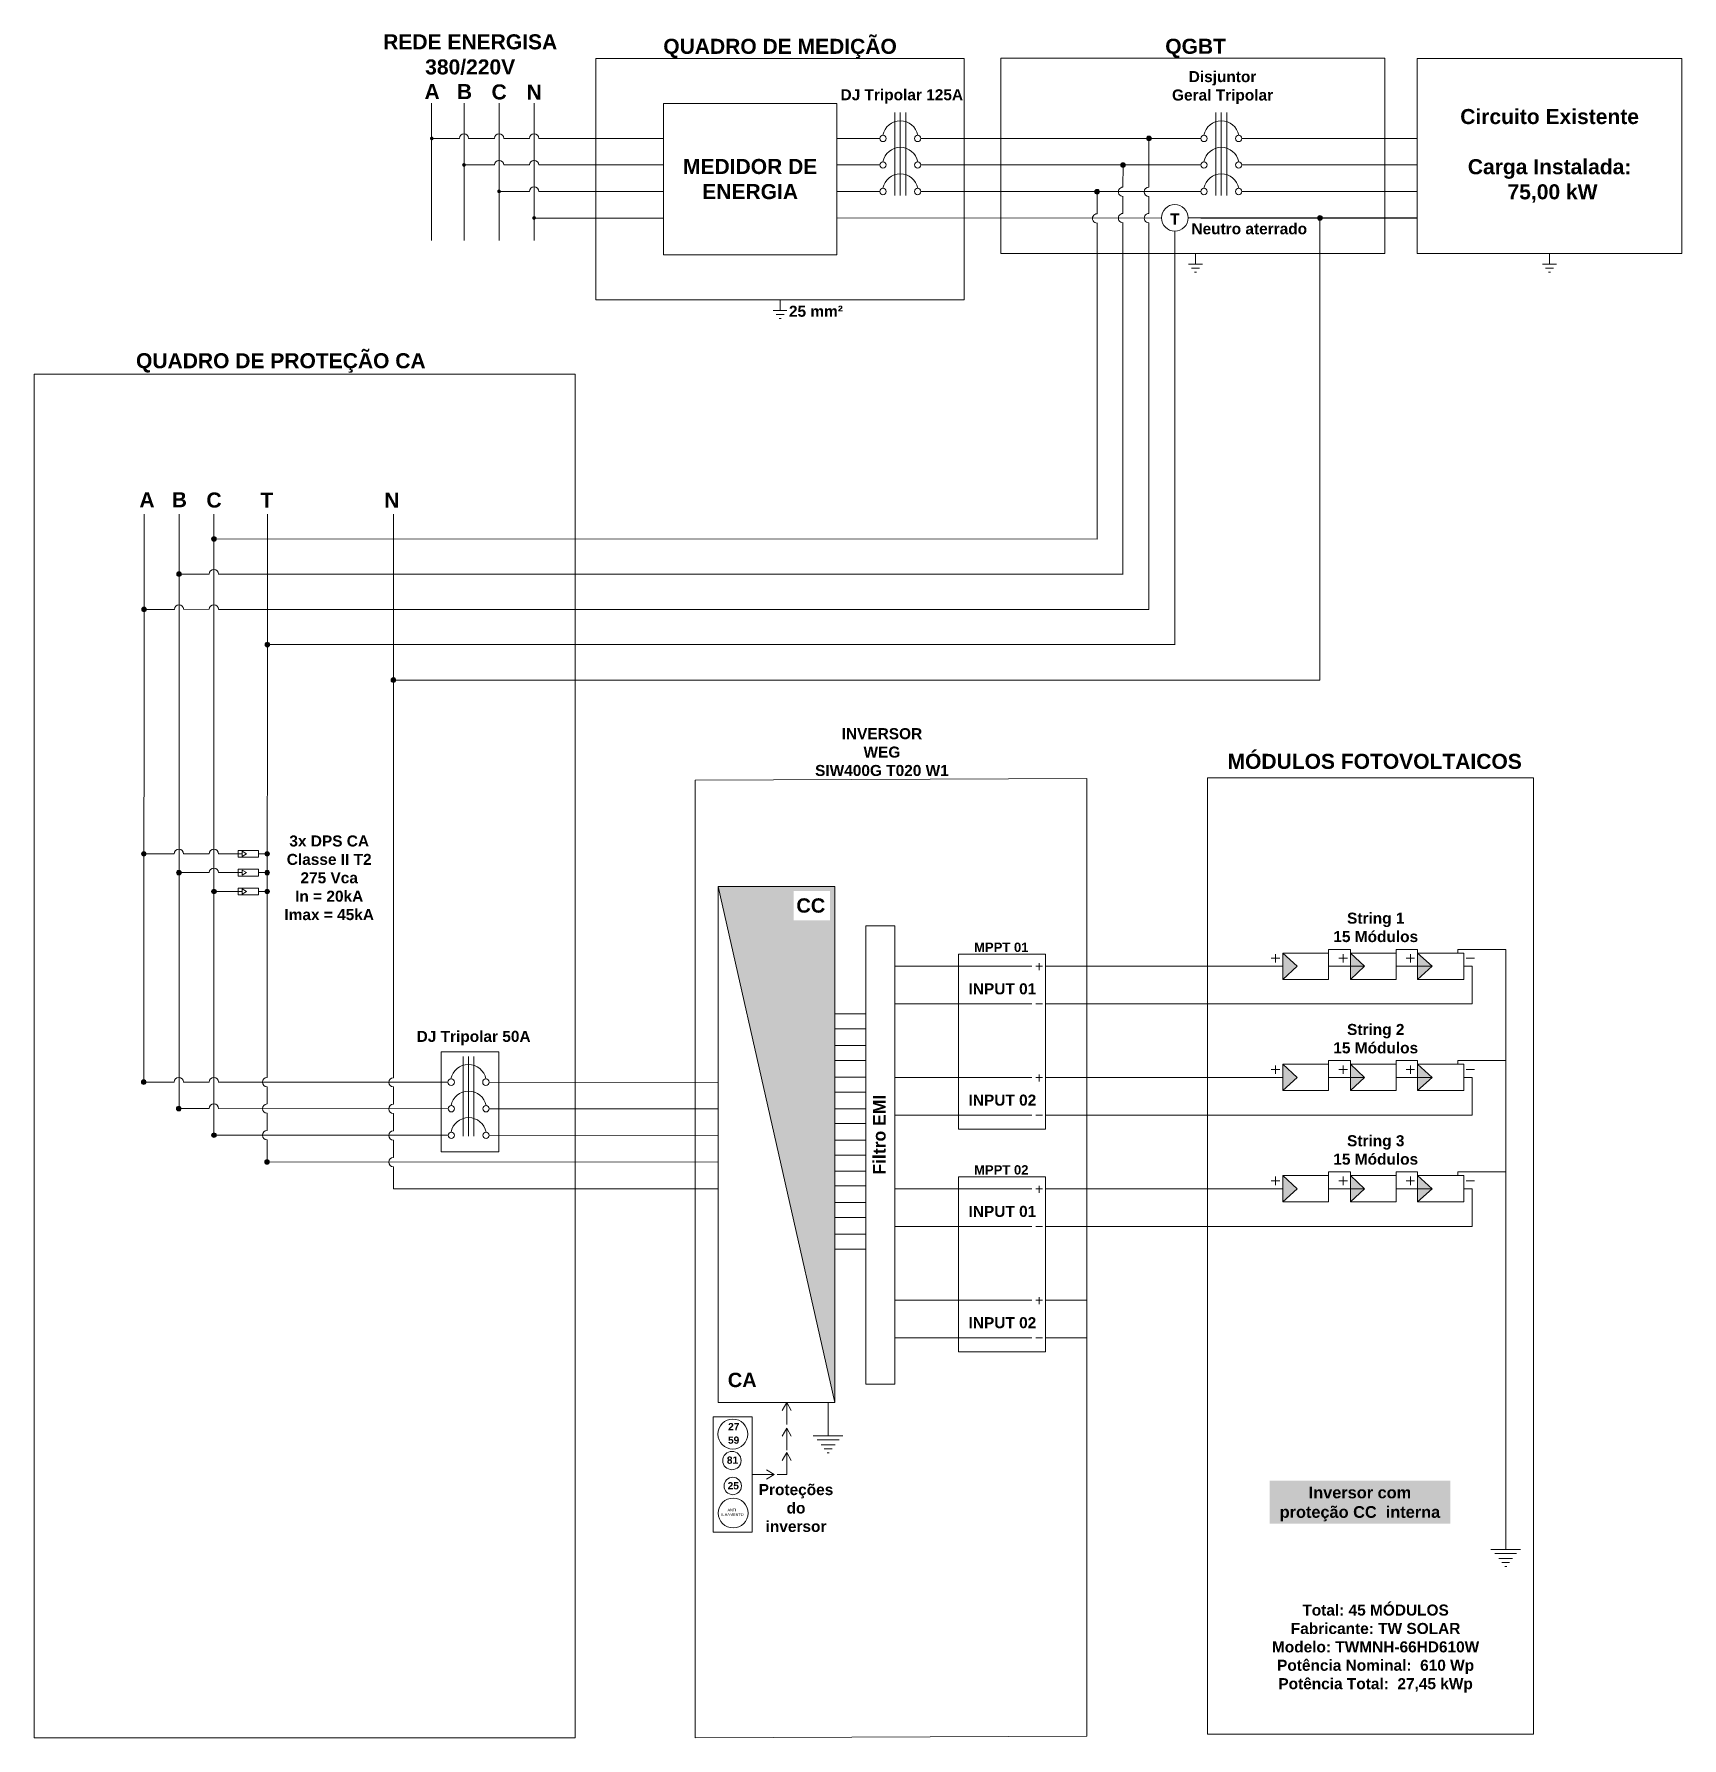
# Model space of a CAD drawing. Header units: millimetres. Extents: x 3949 to 5729, y -1938 to -943.
# Drawn here: x 5354.9 to 5425.4, y -1835.4 to -1762.5 of the extents above; entities that cross this region are included whole.
import ezdxf

# ---------------------------------------------------------------- set-up
doc = ezdxf.new("R2010")
doc.units = ezdxf.units.MM
doc.linetypes.add('ACAD_ISO03W100', pattern=[30, 12, -18])
doc.layers.add('DESENHO', color=7, linetype='Continuous', lineweight=0)
doc.layers.add('Terxto ok', color=3, linetype='Continuous')
doc.styles.add('Annotative', font='arial.ttf')
doc.styles.add('PDF Arial', font='arial.ttf')
doc.styles.get("Standard").update_dxf_attribs({"font": 'arial.ttf'})

msp = doc.modelspace()

# ---------------------------------------------------------------- texts
at = {"lineweight": 0, "insert": (5409.784, -1771.107), "char_height": 0.47231, "width": 5.82315, "attachment_point": 9, "style": 'PDF Arial'}
msp.add_mtext('\\pxqc;{\\fArial|b1|i0|c0|p34;Neutro aterrado}', dxfattribs=at)
at = {"color": 5, "lineweight": 0, "insert": (5370.506, -1782.804), "char_height": 0.64396, "width": 9.87538, "attachment_point": 9, "style": 'PDF Arial'}
msp.add_mtext('{\\fArial|b1|i0|c0|p34;N}', dxfattribs=at)
at = {"layer": 'DESENHO', "lineweight": 0, "style": 'PDF Arial'}
for s, insert, char_height, width, attachment_point in [('\\pxqc;{\\fArial|b1|i0|c0|p34;REDE ENERGISA\\P380/220V}', (5368.654, -1764.28), 0.64396, 9.75739, 7), ('\\pxqc;{\\fArial|b1|i0|c0|p34;Disjuntor \\P\\pt9;Geral Tripolar}', (5408.746, -1765.52), 0.47231, 6.03391, 9), ('{\\fArial|b1|i0|c0|p34;A}', (5372.228, -1765.317), 0.64396, 9.87538, 9), ('{\\fArial|b1|i0|c0|p34;B}', (5373.613, -1765.317), 0.64396, 9.87538, 9), ('{\\fArial|b1|i0|c0|p34;C}', (5375.096, -1765.34), 0.64396, 9.87538, 9), ('\\pxqc;{\\fArial|b1|i0|c0|p34;DJ Tripolar 125A}', (5395.02, -1765.509), 0.47231, 6.03391, 9), ('\\pxqc;{\\fArial|b1|i0|c0|p34;Circuito Existente\\P\\PCarga Instalada:\\P\\pq*; 75,00 kW }', (5419.725, -1767.745), 0.64396, 11.3255, 5), ('\\pxqc;{\\fArial|b1|i0|c0|p34;MEDIDOR DE ENERGIA}', (5385.514, -1768.741), 0.64396, 7.4245, 5), ('{\\fArial|b1|i0|c0|p34;A}', (5360.026, -1782.779), 0.64396, 9.87538, 9), ('{\\fArial|b1|i0|c0|p34;B}', (5361.412, -1782.779), 0.64396, 9.87538, 9), ('{\\fArial|b1|i0|c0|p34;C}', (5362.894, -1782.802), 0.64396, 9.87538, 9), ('{\\fArial|b1|i0|c0|p34;MÓDULOS FOTOVOLTAICOS}', (5405.943, -1793.983), 0.64396, 13.89124, 7), ('\\pxqc;{\\fArial|b1|i0|c0|p34;3x DPS CA\\PClasse II T2\\P275 Vca\\PIn = 20kA\\PImax = 45kA}', (5369.994, -1800.451), 0.47231, 4.98963, 9), ('\\pxqc;{\\fArial|b1|i0|c0|p34;String 1\\P15 Módulos}', (5414.78, -1801.391), 0.47231, 4.98963, 9), ('{\\fArial|b1|i0|c0|p34;MPPT 01}', (5397.424, -1801.813), 0.4, 4.98963, 9), ('{\\fArial|b1|i0|c0|p34;INPUT 01}', (5397.756, -1803.627), 0.47231, 4.98963, 9), ('\\pxqc;{\\fArial|b1|i0|c0|p34;String 2\\P15 Módulos}', (5414.78, -1806.153), 0.47231, 4.98963, 9), ('\\pxqc;{\\fArial|b1|i0|c0|p34;DJ Tripolar 50A}', (5375.99, -1805.798), 0.47231, 4.62261, 9), ('{\\fArial|b1|i0|c0|p34;INPUT 02}', (5397.756, -1808.389), 0.47231, 4.98963, 9), ('\\pxqc;{\\fArial|b1|i0|c0|p34;String 3\\P15 Módulos}', (5414.78, -1810.914), 0.47231, 4.98963, 9), ('{\\fArial|b1|i0|c0|p34;MPPT 02}', (5397.424, -1811.336), 0.4, 4.98963, 9), ('{\\fArial|b1|i0|c0|p34;INPUT 01}', (5397.756, -1813.15), 0.47231, 4.98963, 9), ('{\\fArial|b1|i0|c0|p34;INPUT 02}', (5397.756, -1817.912), 0.47231, 4.98963, 9)]:
    msp.add_mtext(s, dxfattribs=dict(at, insert=insert, char_height=char_height, width=width, attachment_point=attachment_point))
at = {"layer": 'DESENHO', "lineweight": 0, "attachment_point": 9}
for s, width, gutter_width, heights, insert, char_height, style in [('\\pxqc;{\\fArial|b1|i0|c0|p34;QUADRO DE MEDIÇÃO}', 15.76132, 18.41, [2.491], (5394.674, -1763.574), 0.64396, 'PDF Arial'), ('\\pxqc;{\\fArial|b1|i0|c0|p34;QGBT}', 10.56614, 25.896, [0.713], (5409.859, -1763.562), 0.64396, 'PDF Arial'), ('{\\fArial|b1|i0|c0|p34;QUADRO DE PROTEÇÃO CA}', 14.79742, 3.948, [2.702], (5371.626, -1777.027), 0.64396, 'PDF Arial'), ('\\pxqc;{\\fArial|b1|i0|c0|p34;INVERSOR\\PWEG\\PSIW400G T020 W1}', 16.39073, 12.5, [5.762], (5399.348, -1794.285), 0.47231, 'Annotative'), ('\\pxqc;{\\fArial|b1|i0|c0|p34;Proteções \\Pdo inversor}', 1.56579, 12.5, [0], (5388.259, -1826.628), 0.47231, 'PDF Arial')]:
    msp.add_mtext_dynamic_manual_height_columns(s, width=width, gutter_width=gutter_width, heights=heights, dxfattribs=dict(at, insert=insert, char_height=char_height, style=style))
at = {"layer": 'DESENHO', "color": 5, "lineweight": 0, "insert": (5376.595, -1765.34), "char_height": 0.64396, "width": 9.87538, "attachment_point": 9, "style": 'PDF Arial'}
msp.add_mtext('{\\fArial|b1|i0|c0|p34;N}', dxfattribs=at)
at = {"layer": 'DESENHO', "color": 3, "lineweight": 0, "insert": (5404.048, -1770.682), "char_height": 0.47343, "attachment_point": 9, "style": 'PDF Arial'}
msp.add_mtext_dynamic_manual_height_columns('\\pxqc;{\\fArial|b1|i0|c0|p34;T}', width=0.72842, gutter_width=19.039, heights=[0.524], dxfattribs=at)
at = {"layer": 'DESENHO', "color": 3, "lineweight": 0, "attachment_point": 9, "style": 'PDF Arial'}
for s, insert, char_height, width in [('{\\fArial|b1|i0|c0|p34;25 mm²}', (5389.483, -1774.637), 0.47231, 5.3936), ('{\\fArial|b1|i0|c0|p34;T}', (5365.108, -1782.802), 0.64396, 9.87538)]:
    msp.add_mtext(s, dxfattribs=dict(at, insert=insert, char_height=char_height, width=width))
at = {"layer": 'DESENHO', "lineweight": 0, "char_height": 0.61217, "attachment_point": 9, "style": 'PDF Arial'}
for s, insert in [('{\\fArial|b1|i0|c0|p34;CC}', (5388.727, -1800.134)), ('{\\fArial|b1|i0|c0|p34;CA}', (5385.792, -1820.434))]:
    msp.add_mtext(s, dxfattribs=dict(at, insert=insert))
at = {"layer": 'DESENHO', "lineweight": 0, "insert": (5390.772, -1811.336), "char_height": 0.5378, "attachment_point": 1, "rotation": 90, "style": 'PDF Arial'}
msp.add_mtext('{\\fArial|b1|i0|c0|p34;Filtro EMI}', dxfattribs=at)
at = {"layer": 'DESENHO', "lineweight": 0, "char_height": 0.31036, "attachment_point": 3}
for s, width, heights, insert in [('\\pxql;{\\fArial|b1|i0|c0|p34;59}', 3.9314, [0.102], (5388.497, -1822.539)), ('\\pxql;{\\fArial|b1|i0|c0|p34;27}', 3.9314, [0.102], (5388.503, -1821.961)), ('\\pxql;{\\fArial|b1|i0|c0|p34;81}', 3.9314, [0.102], (5388.448, -1823.396)), ('\\pxql;{\\fArial|b1|i0|c0|p34;25}', 3.9314, [0.102], (5388.481, -1824.49)), ('\\pxqc;{\\H0.375x;ANTI-\\PILHAMENTO}', 1.94381, [0.999], (5385.73, -1825.627))]:
    msp.add_mtext_dynamic_manual_height_columns(s, width=width, gutter_width=12.5, heights=heights, dxfattribs=dict(at, insert=insert))
at = {"layer": 'DESENHO', "insert": (5407.989, -1824.685), "char_height": 0.5, "attachment_point": 1, "style": 'PDF Arial', "bg_fill": 1, "box_fill_scale": 1.5, "bg_fill_color": 1, "bg_fill_transparency": 0}
msp.add_mtext_dynamic_manual_height_columns('\\pxqc;{\\fArial|b1|i0|c0|p34;\\C255;\\c16777215;Inversor com proteção CC  interna}', width=7.23812, gutter_width=55.221, heights=[0], dxfattribs=at)
at = {"layer": 'Terxto ok', "color": 0, "lineweight": 0, "insert": (5418.289, -1833.493, 330.515), "char_height": 0.47231, "width": 12.02187, "attachment_point": 9, "style": 'Annotative'}
msp.add_mtext('\\pxqc,t12;{\\fArial|b1|i0|c0|p34;Total: 45 MÓDULOS \\P\\ptz;Fabricante: TW SOLAR\\PModelo: TWMNH-66HD610W\\PPotência Nominal:  610 Wp\\PPotência Total:  27,45 kWp}', dxfattribs=at)

# ---------------------------------------------------------------- hatches: boundary and pattern name
at = {"lineweight": 0}
h = msp.add_hatch(color=5, dxfattribs=at)
h.dxf.hatch_style = 1
h.paths.add_polyline_path([(5370.349, -1790.176, 1), (5370.15, -1790.176, 1)])
at = {"layer": 'DESENHO', "lineweight": 0}
h = msp.add_hatch(color=256, dxfattribs=at)
h.dxf.hatch_style = 1
h.paths.add_polyline_path([(5371.967, -1766.999, -1), (5371.808, -1766.999, -1)])
h = msp.add_hatch(color=256, dxfattribs=at)
h.dxf.hatch_style = 1
h.paths.add_polyline_path([(5402.676, -1766.999, 1), (5402.477, -1766.999, 1)])
h = msp.add_hatch(color=256, dxfattribs=at)
h.dxf.hatch_style = 1
h.paths.add_polyline_path([(5373.347, -1768.131, -1), (5373.188, -1768.131, -1)])
h = msp.add_hatch(color=256, dxfattribs=at)
h.dxf.hatch_style = 1
h.paths.add_polyline_path([(5401.569, -1768.139, 1), (5401.37, -1768.139, 1)])
h = msp.add_hatch(color=256, dxfattribs=at)
h.dxf.hatch_style = 1
h.paths.add_polyline_path([(5374.847, -1769.266, -1), (5374.688, -1769.266, -1)])
h = msp.add_hatch(color=256, dxfattribs=at)
h.dxf.hatch_style = 1
h.paths.add_polyline_path([(5400.461, -1769.281, 1), (5400.262, -1769.281, 1)])
h = msp.add_hatch(color=5, dxfattribs=at)
h.dxf.hatch_style = 1
h.paths.add_polyline_path([(5376.347, -1770.402, -1), (5376.188, -1770.402, -1)])
h = msp.add_hatch(color=5, dxfattribs=at)
h.dxf.hatch_style = 1
h.paths.add_polyline_path([(5409.994, -1770.399, 1), (5409.795, -1770.399, 1)])
h = msp.add_hatch(color=256, dxfattribs=at)
h.dxf.hatch_style = 1
h.paths.add_polyline_path([(5362.666, -1784.133, 1), (5362.467, -1784.133, 1)])
h = msp.add_hatch(color=256, dxfattribs=at)
h.dxf.hatch_style = 1
h.paths.add_polyline_path([(5361.172, -1785.641, 1), (5360.973, -1785.641, 1)])
h = msp.add_hatch(color=256, dxfattribs=at)
h.dxf.hatch_style = 1
h.paths.add_polyline_path([(5359.673, -1787.149, 1), (5359.474, -1787.149, 1)])
h = msp.add_hatch(color=3, dxfattribs=at)
h.dxf.hatch_style = 1
h.paths.add_polyline_path([(5364.951, -1788.657, 1), (5364.752, -1788.657, 1)])
h = msp.add_hatch(color=256, dxfattribs=at)
h.dxf.hatch_style = 1
h.paths.add_polyline_path([(5359.666, -1797.608, 1), (5359.467, -1797.608, 1)])
h = msp.add_hatch(color=256, dxfattribs=at)
h.dxf.hatch_style = 1
h.paths.add_polyline_path([(5364.745, -1797.608, 1), (5364.944, -1797.608, 1)])
h = msp.add_hatch(color=256, dxfattribs=at)
h.dxf.hatch_style = 1
h.paths.add_polyline_path([(5361.166, -1798.414, 1), (5360.967, -1798.414, 1)])
h = msp.add_hatch(color=256, dxfattribs=at)
h.dxf.hatch_style = 1
h.paths.add_polyline_path([(5364.745, -1798.414, 1), (5364.944, -1798.414, 1)])
h = msp.add_hatch(color=256, dxfattribs=at)
h.dxf.hatch_style = 1
h.paths.add_polyline_path([(5362.666, -1799.221, 1), (5362.467, -1799.221, 1)])
h = msp.add_hatch(color=256, dxfattribs=at)
h.dxf.hatch_style = 1
h.paths.add_polyline_path([(5364.745, -1799.22, 1), (5364.944, -1799.22, 1)])
h = msp.add_hatch(color=256, dxfattribs=at)
h.dxf.hatch_style = 1
h.paths.add_polyline_path([(5389.131, -1799), (5384.139, -1799), (5389.131, -1821.085)])
h.paths.add_polyline_path([(5387.382, -1800.458), (5388.924, -1800.458), (5388.924, -1799.197), (5387.382, -1799.197)], flags=16)
h = msp.add_hatch(color=256, dxfattribs=at)
h.dxf.hatch_style = 1
h.paths.add_polyline_path([(5408.307, -1801.853), (5408.307, -1802.979), (5408.917, -1802.416)])
h = msp.add_hatch(color=256, dxfattribs=at)
h.dxf.hatch_style = 1
h.paths.add_polyline_path([(5411.811, -1802.416), (5411.201, -1802.979), (5411.201, -1801.853)])
h.paths.add_polyline_path([(5414.079, -1801.853), (5414.705, -1802.416), (5414.079, -1802.979)])
h = msp.add_hatch(color=256, dxfattribs=at)
h.dxf.hatch_style = 1
h.paths.add_polyline_path([(5408.307, -1806.614), (5408.307, -1807.741), (5408.917, -1807.177)])
h = msp.add_hatch(color=256, dxfattribs=at)
h.dxf.hatch_style = 1
h.paths.add_polyline_path([(5411.811, -1807.177), (5411.201, -1807.741), (5411.201, -1806.614)])
h.paths.add_polyline_path([(5414.079, -1806.614), (5414.705, -1807.177), (5414.079, -1807.741)])
h = msp.add_hatch(color=256, dxfattribs=at)
h.dxf.hatch_style = 1
h.paths.add_polyline_path([(5359.662, -1807.374, 1), (5359.463, -1807.374, 1)])
h = msp.add_hatch(color=256, dxfattribs=at)
h.dxf.hatch_style = 1
h.paths.add_polyline_path([(5361.162, -1808.51, 1), (5360.963, -1808.51, 1)])
h = msp.add_hatch(color=256, dxfattribs=at)
h.dxf.hatch_style = 1
h.paths.add_polyline_path([(5362.666, -1809.646, 1), (5362.467, -1809.646, 1)])
h = msp.add_hatch(color=3, dxfattribs=at)
h.dxf.hatch_style = 1
h.paths.add_polyline_path([(5364.939, -1810.792, 1), (5364.74, -1810.792, 1)])
h = msp.add_hatch(color=256, dxfattribs=at)
h.dxf.hatch_style = 1
h.paths.add_polyline_path([(5408.307, -1811.376), (5408.307, -1812.502), (5408.917, -1811.939)])
h = msp.add_hatch(color=256, dxfattribs=at)
h.dxf.hatch_style = 1
h.paths.add_polyline_path([(5411.811, -1811.939), (5411.201, -1812.502), (5411.201, -1811.376)])
h.paths.add_polyline_path([(5414.079, -1811.376), (5414.705, -1811.939), (5414.079, -1812.502)])

# ---------------------------------------------------------------- linework, layer by layer
at = {"color": 5, "lineweight": 0}
for p, q in [((5404.255, -1770.399), (5414.062, -1770.399)), ((5409.886, -1790.176), (5409.886, -1770.399)), ((5370.249, -1783.07), (5370.249, -1807.187)), ((5370.249, -1790.176), (5409.886, -1790.176)), ((5370.247, -1808.323), (5370.247, -1807.584)), ((5370.248, -1809.459), (5370.247, -1808.72)), ((5370.247, -1810.598), (5370.248, -1809.856)), ((5370.247, -1810.996), (5370.247, -1811.943)), ((5384.139, -1811.943), (5370.247, -1811.943))]:
    msp.add_line(p, q, dxfattribs=at)
msp.add_circle((5370.249, -1790.176), 0.0994, dxfattribs=at)
for centre in [(5370.247, -1807.386), (5370.247, -1808.522), (5370.248, -1809.658), (5370.247, -1810.797)]:
    msp.add_arc(centre, 0.199, 90, 270, dxfattribs=at)
at = {"layer": 'DESENHO', "lineweight": 0}
for p, q in [((5371.882, -1765.486), (5371.882, -1771.36)), ((5373.268, -1765.486), (5373.268, -1771.36)), ((5374.768, -1765.486), (5374.768, -1771.36)), ((5391.699, -1769.443), (5391.699, -1765.892)), ((5391.936, -1769.443), (5391.936, -1765.892)), ((5392.173, -1769.443), (5392.173, -1765.892)), ((5405.435, -1769.443), (5405.435, -1765.892)), ((5405.672, -1769.443), (5405.672, -1765.892)), ((5405.91, -1769.443), (5405.91, -1765.892)), ((5373.069, -1766.999), (5371.967, -1766.999)), ((5373.466, -1766.999), (5374.569, -1766.999)), ((5374.966, -1766.999), (5376.069, -1766.999)), ((5376.466, -1766.999), (5381.802, -1766.999)), ((5389.227, -1766.999), (5391.061, -1766.999)), ((5392.821, -1766.999), (5404.798, -1766.999)), ((5402.577, -1769.082), (5402.577, -1767.098)), ((5406.558, -1766.999), (5414.062, -1766.999)), ((5402.577, -1767.773), (5402.577, -1769.082)), ((5374.569, -1768.135), (5373.268, -1768.135)), ((5376.069, -1768.135), (5374.966, -1768.135)), ((5381.802, -1768.135), (5376.466, -1768.135)), ((5391.061, -1768.135), (5389.227, -1768.135)), ((5404.798, -1768.135), (5392.821, -1768.135)), ((5401.469, -1769.082), (5401.47, -1768.139)), ((5414.062, -1768.135), (5406.558, -1768.135)), ((5376.069, -1769.27), (5374.768, -1769.27)), ((5381.802, -1769.27), (5376.466, -1769.27)), ((5389.227, -1769.27), (5391.061, -1769.27)), ((5392.821, -1769.27), (5404.798, -1769.27)), ((5400.361, -1770.224), (5400.361, -1769.281)), ((5406.558, -1769.27), (5414.062, -1769.27)), ((5401.469, -1770.211), (5401.469, -1769.479)), ((5400.361, -1784.144), (5400.361, -1770.609)), ((5401.469, -1785.652), (5401.469, -1770.609)), ((5359.573, -1807.275), (5359.574, -1783.07)), ((5361.072, -1808.411), (5361.072, -1783.07)), ((5362.566, -1809.547), (5362.566, -1783.07)), ((5362.566, -1784.133), (5400.361, -1784.144)), ((5361.072, -1785.641), (5362.367, -1785.64)), ((5362.766, -1785.641), (5401.469, -1785.641)), ((5360.873, -1787.148), (5359.574, -1787.149)), ((5361.272, -1787.148), (5362.368, -1787.147)), ((5362.767, -1787.148), (5402.577, -1787.148)), ((5359.567, -1797.608), (5360.868, -1797.608)), ((5359.666, -1797.608), (5359.567, -1797.608)), ((5361.265, -1797.608), (5362.368, -1797.608)), ((5362.765, -1797.608), (5363.609, -1797.608)), ((5364.48, -1797.608), (5364.944, -1797.608)), ((5361.067, -1798.414), (5362.368, -1798.414)), ((5361.166, -1798.414), (5361.067, -1798.414)), ((5362.765, -1798.414), (5363.609, -1798.414)), ((5364.48, -1798.414), (5364.944, -1798.414)), ((5362.666, -1799.221), (5362.566, -1799.221)), ((5364.48, -1799.22), (5364.944, -1799.22)), ((5410.262, -1802.416), (5411.811, -1802.416)), ((5413.156, -1802.416), (5414.705, -1802.416)), ((5416.05, -1802.416), (5416.411, -1802.416)), ((5416.411, -1802.416), (5416.05, -1802.416)), ((5416.411, -1802.416), (5416.411, -1804.029)), ((5402.546, -1804.027), (5398.158, -1804.027)), ((5402.546, -1804.029), (5416.411, -1804.029)), ((5390.471, -1805.096), (5389.131, -1805.096)), ((5373.228, -1809.687), (5373.228, -1806.28)), ((5373.456, -1809.687), (5373.456, -1806.28)), ((5373.685, -1809.687), (5373.685, -1806.28)), ((5390.471, -1806.448), (5389.131, -1806.448)), ((5410.262, -1807.177), (5411.811, -1807.177)), ((5413.156, -1807.177), (5414.705, -1807.177)), ((5416.05, -1807.177), (5416.411, -1807.177)), ((5416.411, -1807.177), (5416.05, -1807.177)), ((5416.411, -1807.177), (5416.411, -1808.79)), ((5359.662, -1807.374), (5359.563, -1807.374)), ((5361.261, -1807.374), (5362.368, -1807.374)), ((5362.765, -1807.374), (5372.582, -1807.375)), ((5374.342, -1807.381), (5384.139, -1807.391)), ((5390.471, -1807.8), (5389.131, -1807.8)), ((5361.162, -1808.51), (5361.063, -1808.51)), ((5361.067, -1808.51), (5362.368, -1808.51)), ((5362.765, -1808.51), (5372.587, -1808.514)), ((5374.347, -1808.517), (5384.139, -1808.526)), ((5390.471, -1809.152), (5389.131, -1809.151)), ((5402.546, -1808.789), (5398.158, -1808.789)), ((5402.546, -1808.79), (5416.411, -1808.79)), ((5362.666, -1809.646), (5362.566, -1809.646)), ((5362.566, -1809.646), (5372.587, -1809.651)), ((5374.347, -1809.653), (5384.139, -1809.663)), ((5390.471, -1810.503), (5389.131, -1810.503)), ((5390.471, -1811.182), (5389.131, -1811.182)), ((5410.262, -1811.939), (5411.811, -1811.939)), ((5413.156, -1811.939), (5414.705, -1811.939)), ((5416.05, -1811.939), (5416.411, -1811.939)), ((5416.411, -1811.939), (5416.05, -1811.939)), ((5416.411, -1811.939), (5416.411, -1813.552)), ((5390.471, -1812.534), (5389.131, -1812.534)), ((5402.546, -1813.551), (5398.158, -1813.551)), ((5402.546, -1813.552), (5416.411, -1813.552)), ((5390.471, -1813.886), (5389.131, -1813.886)), ((5399.92, -1818.312), (5398.158, -1818.312)), ((5387.079, -1821.085), (5386.885, -1821.421)), ((5387.079, -1822.024), (5387.079, -1821.085)), ((5387.079, -1821.085), (5387.273, -1821.421)), ((5388.849, -1822.509), (5388.849, -1821.085)), ((5387.079, -1822.185), (5386.885, -1822.521)), ((5387.079, -1823.124), (5387.079, -1822.185)), ((5387.079, -1822.185), (5387.273, -1822.521)), ((5387.079, -1823.226), (5386.885, -1823.562)), ((5387.079, -1824.165), (5387.079, -1823.226)), ((5387.079, -1823.226), (5387.273, -1823.562)), ((5388.807, -1823.231), (5388.892, -1823.231)), ((5386.542, -1824.165), (5386.206, -1823.971)), ((5385.603, -1824.165), (5385.603, -1824.165)), ((5385.603, -1824.165), (5386.542, -1824.165)), ((5386.542, -1824.165), (5386.206, -1824.359)), ((5387.079, -1824.165), (5386.669, -1824.165))]:
    msp.add_line(p, q, dxfattribs=at)
at = {"layer": 'DESENHO', "color": 5, "lineweight": 0}
for p, q in [((5376.267, -1765.486), (5376.267, -1771.36)), ((5381.802, -1770.406), (5376.267, -1770.406)), ((5403.115, -1770.399), (5389.227, -1770.406)), ((5414.062, -1770.406), (5404.798, -1770.406))]:
    msp.add_line(p, q, dxfattribs=at)
at = {"layer": 'DESENHO', "color": 0, "lineweight": 0}
for p, q in [((5402.577, -1770.211), (5402.577, -1769.479)), ((5402.577, -1787.159), (5402.577, -1770.609))]:
    msp.add_line(p, q, dxfattribs=at)
at = {"layer": 'DESENHO', "color": 3, "lineweight": 0}
for p, q in [((5403.685, -1770.969), (5403.685, -1771.53)), ((5403.685, -1771.53), (5403.685, -1788.668)), ((5404.576, -1772.381), (5404.576, -1771.916)), ((5419.725, -1772.381), (5419.725, -1771.916)), ((5404.534, -1772.721), (5404.619, -1772.721)), ((5419.683, -1772.721), (5419.768, -1772.721)), ((5386.793, -1774.366), (5386.793, -1773.902)), ((5386.751, -1774.706), (5386.835, -1774.706)), ((5364.84, -1807.174), (5364.852, -1783.07)), ((5364.852, -1788.657), (5403.685, -1788.657)), ((5415.804, -1801.696), (5415.804, -1801.696)), ((5415.804, -1801.696), (5417.846, -1801.696)), ((5417.846, -1801.696), (5417.846, -1827.374)), ((5415.804, -1806.458), (5415.804, -1806.458)), ((5415.804, -1806.458), (5417.846, -1806.458)), ((5364.84, -1807.574), (5364.84, -1808.311)), ((5364.84, -1808.711), (5364.84, -1809.449)), ((5364.84, -1809.847), (5364.839, -1810.693)), ((5384.139, -1810.799), (5364.84, -1810.792)), ((5415.804, -1811.22), (5415.804, -1811.22)), ((5415.804, -1811.22), (5417.846, -1811.22)), ((5417.803, -1828.095), (5417.888, -1828.095))]:
    msp.add_line(p, q, dxfattribs=at)
at = {"layer": 'DESENHO', "color": 18, "lineweight": 0, "true_color": 0x000000}
for p, q in [((5363.609, -1797.608), (5363.774, -1797.608)), ((5363.962, -1797.608), (5363.774, -1797.496)), ((5363.774, -1797.719), (5363.774, -1797.496)), ((5363.774, -1797.719), (5363.962, -1797.608)), ((5363.609, -1798.414), (5363.774, -1798.414)), ((5363.962, -1798.414), (5363.774, -1798.303)), ((5363.774, -1798.525), (5363.774, -1798.303)), ((5363.774, -1798.525), (5363.962, -1798.414)), ((5363.962, -1799.22), (5363.774, -1799.109)), ((5363.774, -1799.332), (5363.774, -1799.109)), ((5363.609, -1799.22), (5363.774, -1799.22)), ((5363.774, -1799.332), (5363.962, -1799.22))]:
    msp.add_line(p, q, dxfattribs=at)
at = {"layer": 'DESENHO'}
msp.add_line((5363.609, -1799.22), (5362.566, -1799.221), dxfattribs=at)
at = {"layer": 'DESENHO', "color": 1, "lineweight": 0}
for p, q in [((5402.546, -1802.415), (5398.158, -1802.415)), ((5402.546, -1802.416), (5408.307, -1802.416)), ((5390.471, -1804.46), (5389.131, -1804.46)), ((5390.471, -1805.811), (5389.131, -1805.811)), ((5390.471, -1807.163), (5389.131, -1807.163)), ((5402.546, -1807.177), (5398.158, -1807.177)), ((5402.546, -1807.177), (5408.307, -1807.177)), ((5390.471, -1808.515), (5389.131, -1808.515)), ((5390.471, -1809.867), (5389.131, -1809.867)), ((5390.471, -1811.819), (5389.131, -1811.819)), ((5402.546, -1811.939), (5398.158, -1811.939)), ((5402.546, -1811.939), (5408.307, -1811.939)), ((5390.471, -1813.171), (5389.131, -1813.171)), ((5390.471, -1814.523), (5389.131, -1814.523)), ((5399.92, -1816.701), (5398.158, -1816.7))]:
    msp.add_line(p, q, dxfattribs=at)
at = {"layer": 'DESENHO', "linetype": 'ACAD_ISO03W100', "lineweight": 0}
msp.add_line((5359.5, -1807.374), (5360.864, -1807.374), dxfattribs=at)
at = {"layer": 'DESENHO', "lineweight": 0}
for points in [[(5394.674, -1773.902), (5378.912, -1773.902), (5378.912, -1763.574), (5394.674, -1763.574)], [(5396.244, -1763.562), (5412.674, -1763.562), (5412.674, -1771.916), (5396.244, -1771.916)], [(5425.388, -1763.574), (5414.062, -1763.574), (5414.062, -1771.916), (5425.388, -1771.916)], [(5389.227, -1765.5), (5381.802, -1765.5), (5381.802, -1771.983), (5389.227, -1771.983)], [(5383.158, -1794.451), (5399.92, -1794.381), (5399.92, -1835.366), (5383.158, -1835.436)], [(5419.037, -1794.351), (5405.09, -1794.351), (5405.09, -1835.275), (5419.037, -1835.275)], [(5363.609, -1797.459), (5364.48, -1797.459), (5364.48, -1797.756), (5363.609, -1797.756)], [(5363.609, -1798.265), (5364.48, -1798.265), (5364.48, -1798.563), (5363.609, -1798.563)], [(5363.609, -1799.072), (5364.48, -1799.072), (5364.48, -1799.369), (5363.609, -1799.369)], [(5389.131, -1799), (5384.139, -1799), (5384.139, -1821.085), (5389.131, -1821.085)], [(5390.471, -1800.695), (5391.7, -1800.695), (5391.7, -1820.303), (5390.471, -1820.303)], [(5398.158, -1801.903), (5394.432, -1801.903), (5394.432, -1809.394), (5398.158, -1809.394)], [(5410.262, -1802.979), (5408.307, -1802.979), (5408.307, -1801.853), (5410.262, -1801.853)], [(5413.156, -1802.979), (5411.201, -1802.979), (5411.201, -1801.853), (5413.156, -1801.853)], [(5416.05, -1802.979), (5414.079, -1802.979), (5414.079, -1801.853), (5416.05, -1801.853)], [(5410.262, -1807.741), (5408.307, -1807.741), (5408.307, -1806.614), (5410.262, -1806.614)], [(5413.156, -1807.741), (5411.201, -1807.741), (5411.201, -1806.614), (5413.156, -1806.614)], [(5416.05, -1807.741), (5414.079, -1807.741), (5414.079, -1806.614), (5416.05, -1806.614)], [(5398.158, -1811.427), (5394.432, -1811.427), (5394.432, -1818.917), (5398.158, -1818.917)], [(5410.262, -1812.502), (5408.307, -1812.502), (5408.307, -1811.376), (5410.262, -1811.376)], [(5413.156, -1812.502), (5411.201, -1812.502), (5411.201, -1811.376), (5413.156, -1811.376)], [(5416.05, -1812.502), (5414.079, -1812.502), (5414.079, -1811.376), (5416.05, -1811.376)], [(5385.603, -1821.698), (5383.934, -1821.698), (5383.934, -1826.627), (5385.603, -1826.627)]]:
    msp.add_lwpolyline(points, close=True, dxfattribs=at)
at = {"layer": 'DESENHO', "color": 3, "lineweight": 0}
for points in [[(5404.279, -1772.381), (5404.576, -1772.381), (5404.874, -1772.381)], [(5404.407, -1772.551), (5404.576, -1772.551), (5404.746, -1772.551)], [(5419.428, -1772.381), (5419.725, -1772.381), (5420.022, -1772.381)], [(5419.555, -1772.551), (5419.725, -1772.551), (5419.895, -1772.551)], [(5386.496, -1774.366), (5386.793, -1774.366), (5387.09, -1774.366)], [(5386.623, -1774.536), (5386.793, -1774.536), (5386.963, -1774.536)], [(5411.201, -1801.853), (5411.201, -1801.696), (5410.262, -1801.696), (5410.262, -1801.853)], [(5414.079, -1801.853), (5414.079, -1801.696), (5413.156, -1801.696), (5413.156, -1801.853)], [(5415.804, -1801.696), (5415.804, -1801.696), (5415.804, -1801.696), (5415.804, -1801.853)], [(5411.201, -1806.614), (5411.201, -1806.458), (5410.262, -1806.458), (5410.262, -1806.614)], [(5414.079, -1806.614), (5414.079, -1806.458), (5413.156, -1806.458), (5413.156, -1806.614)], [(5415.804, -1806.458), (5415.804, -1806.458), (5415.804, -1806.458), (5415.804, -1806.614)], [(5411.201, -1811.376), (5411.201, -1811.22), (5410.262, -1811.22), (5410.262, -1811.376)], [(5414.079, -1811.376), (5414.079, -1811.22), (5413.156, -1811.22), (5413.156, -1811.376)], [(5415.804, -1811.22), (5415.804, -1811.22), (5415.804, -1811.22), (5415.804, -1811.376)], [(5418.482, -1827.374), (5417.209, -1827.374)], [(5417.379, -1827.543), (5417.846, -1827.543), (5418.313, -1827.543)], [(5417.549, -1827.756), (5417.846, -1827.756), (5418.143, -1827.756)], [(5417.676, -1827.925), (5417.846, -1827.925), (5418.015, -1827.925)]]:
    msp.add_lwpolyline(points, dxfattribs=at)
at = {"layer": 'DESENHO'}
for points in [[(5354.869, -1777.084), (5378.019, -1777.084), (5378.019, -1835.436), (5354.869, -1835.436)], [(5372.297, -1806.087), (5374.763, -1806.087), (5374.763, -1810.357), (5372.297, -1810.357)]]:
    msp.add_lwpolyline(points, close=True, dxfattribs=at)
at = {"layer": 'DESENHO', "lineweight": 0}
for points in [[(5389.131, -1821.085), (5384.139, -1799), (5384.139, -1815.292)], [(5407.816, -1802.078), (5408.177, -1802.078)], [(5407.997, -1801.898), (5407.997, -1802.258)], [(5408.307, -1802.979), (5408.917, -1802.416), (5408.307, -1801.853)], [(5410.71, -1802.078), (5411.071, -1802.078)], [(5410.891, -1801.898), (5410.891, -1802.258)], [(5411.201, -1802.979), (5411.811, -1802.416), (5411.201, -1801.853)], [(5413.589, -1802.078), (5413.949, -1802.078)], [(5413.769, -1801.898), (5413.769, -1802.258)], [(5414.079, -1802.979), (5414.705, -1802.416), (5414.079, -1801.853)], [(5416.156, -1802.078), (5416.516, -1802.078)], [(5410.262, -1802.416), (5411.201, -1802.416)], [(5413.156, -1802.416), (5414.079, -1802.416)], [(5397.569, -1804.028), (5391.7, -1804.028)], [(5398.03, -1804.028), (5397.733, -1804.028)], [(5407.816, -1806.84), (5408.177, -1806.84)], [(5407.997, -1806.659), (5407.997, -1807.02)], [(5408.307, -1807.741), (5408.917, -1807.177), (5408.307, -1806.614)], [(5410.262, -1807.177), (5411.201, -1807.177)], [(5410.71, -1806.84), (5411.071, -1806.84)], [(5410.891, -1806.659), (5410.891, -1807.02)], [(5411.201, -1807.741), (5411.811, -1807.177), (5411.201, -1806.614)], [(5413.156, -1807.177), (5414.079, -1807.177)], [(5413.589, -1806.84), (5413.949, -1806.84)], [(5413.769, -1806.659), (5413.769, -1807.02)], [(5414.079, -1807.741), (5414.705, -1807.177), (5414.079, -1806.614)], [(5416.156, -1806.84), (5416.516, -1806.84)], [(5397.569, -1808.79), (5391.7, -1808.79)], [(5398.03, -1808.79), (5397.733, -1808.79)], [(5407.997, -1811.421), (5407.997, -1811.782)], [(5408.307, -1812.502), (5408.917, -1811.939), (5408.307, -1811.376)], [(5410.891, -1811.421), (5410.891, -1811.782)], [(5411.201, -1812.502), (5411.811, -1811.939), (5411.201, -1811.376)], [(5413.769, -1811.421), (5413.769, -1811.782)], [(5414.079, -1812.502), (5414.705, -1811.939), (5414.079, -1811.376)], [(5407.816, -1811.601), (5408.177, -1811.601)], [(5410.262, -1811.939), (5411.201, -1811.939)], [(5410.71, -1811.601), (5411.071, -1811.601)], [(5413.156, -1811.939), (5414.079, -1811.939)], [(5413.589, -1811.601), (5413.949, -1811.601)], [(5416.156, -1811.601), (5416.516, -1811.601)], [(5397.569, -1813.552), (5391.7, -1813.552)], [(5398.03, -1813.552), (5397.733, -1813.552)], [(5397.569, -1818.313), (5391.7, -1818.313)], [(5398.03, -1818.313), (5397.733, -1818.313)], [(5389.486, -1822.509), (5388.212, -1822.509)], [(5388.382, -1822.679), (5388.849, -1822.679), (5389.316, -1822.679)], [(5388.552, -1822.891), (5388.849, -1822.891), (5389.146, -1822.891)], [(5388.679, -1823.061), (5388.849, -1823.061), (5389.019, -1823.061)]]:
    msp.add_lwpolyline(points, dxfattribs=at)
at = {"layer": 'DESENHO', "color": 1, "lineweight": 0}
for points in [[(5397.564, -1802.415), (5391.7, -1802.415)], [(5398.03, -1802.415), (5397.733, -1802.415)], [(5397.882, -1802.585), (5397.882, -1802.288)], [(5397.564, -1807.177), (5391.7, -1807.177)], [(5398.03, -1807.177), (5397.733, -1807.177)], [(5397.882, -1807.347), (5397.882, -1807.05)], [(5397.564, -1811.939), (5391.7, -1811.938)], [(5398.03, -1811.939), (5397.733, -1811.939)], [(5397.882, -1812.109), (5397.882, -1811.811)], [(5397.569, -1816.7), (5391.7, -1816.7)], [(5398.03, -1816.701), (5397.733, -1816.701)], [(5397.882, -1816.87), (5397.882, -1816.573)]]:
    msp.add_lwpolyline(points, dxfattribs=at)
at = {"layer": 'DESENHO', "lineweight": 0}
for centre, radius in [((5391.198, -1766.999), 0.137), ((5392.684, -1766.999), 0.137), ((5402.577, -1766.999), 0.0994), ((5404.935, -1766.999), 0.137), ((5406.421, -1766.999), 0.137), ((5373.268, -1768.135), 0.0531), ((5391.198, -1768.135), 0.137), ((5392.684, -1768.135), 0.137), ((5401.47, -1768.139), 0.0994), ((5404.935, -1768.135), 0.137), ((5406.421, -1768.135), 0.137), ((5374.768, -1769.27), 0.0531), ((5391.198, -1769.27), 0.137), ((5392.684, -1769.27), 0.137), ((5400.361, -1769.281), 0.0994), ((5404.935, -1769.27), 0.137), ((5406.421, -1769.27), 0.137), ((5362.566, -1784.133), 0.0994), ((5361.072, -1785.641), 0.0994), ((5359.574, -1787.149), 0.0994), ((5359.567, -1797.608), 0.0994), ((5364.844, -1797.608), 0.0994), ((5361.067, -1798.414), 0.0994), ((5364.844, -1798.414), 0.0994), ((5362.566, -1799.221), 0.0994), ((5364.844, -1799.22), 0.0994), ((5359.563, -1807.374), 0.0994), ((5372.719, -1807.379), 0.137), ((5374.205, -1807.379), 0.137), ((5361.063, -1808.51), 0.0994), ((5372.724, -1808.515), 0.137), ((5374.21, -1808.515), 0.137), ((5362.566, -1809.646), 0.0994), ((5372.724, -1809.651), 0.137), ((5374.21, -1809.651), 0.137), ((5384.773, -1822.435), 0.641), ((5384.733, -1823.568), 0.392), ((5384.769, -1824.656), 0.372), ((5384.787, -1825.813), 0.639)]:
    msp.add_circle(centre, radius, dxfattribs=at)
at = {"layer": 'DESENHO', "color": 3, "lineweight": 0}
for centre, radius in [((5403.685, -1770.399), 0.57), ((5364.852, -1788.657), 0.0994), ((5364.84, -1810.792), 0.0994)]:
    msp.add_circle(centre, radius, dxfattribs=at)
at = {"layer": 'DESENHO', "color": 5, "lineweight": 0}
for centre, radius in [((5376.267, -1770.406), 0.0531), ((5409.895, -1770.399), 0.0994)]:
    msp.add_circle(centre, radius, dxfattribs=at)
at = {"layer": 'DESENHO', "lineweight": 0}
for centre, radius, start, end in [((5391.941, -1767), 0.756, 10.50372, 169.49628), ((5405.678, -1767), 0.756, 10.50372, 169.49628), ((5373.268, -1766.999), 0.199, 0, 180), ((5374.768, -1766.999), 0.199, 0, 180), ((5376.267, -1766.999), 0.199, 0, 180), ((5391.941, -1768.135), 0.756, 10.50372, 169.49628), ((5405.678, -1768.135), 0.756, 10.50372, 169.49628), ((5374.768, -1768.135), 0.199, 0, 180), ((5376.267, -1768.135), 0.199, 0, 180), ((5391.941, -1769.271), 0.756, 10.50372, 169.49628), ((5405.678, -1769.271), 0.756, 10.50372, 169.49628), ((5376.267, -1769.275), 0.199, 1.3758, 178.6242), ((5401.469, -1769.281), 0.199, 90.00001, 270.03934), ((5402.577, -1769.281), 0.199, 90, 270), ((5400.361, -1770.423), 0.199, 90.00001, 270.03934), ((5401.469, -1770.41), 0.199, 90.00001, 270.03934), ((5402.577, -1770.41), 0.199, 90.00001, 270.03934), ((5362.566, -1785.641), 0.2, 0.29673, 179.72238), ((5361.072, -1787.149), 0.2, 0.29673, 179.72238), ((5362.567, -1787.148), 0.2, 0.29673, 179.72238), ((5361.067, -1797.608), 0.199, 0, 180), ((5362.566, -1797.608), 0.199, 0, 180), ((5362.566, -1798.414), 0.199, 0, 180), ((5361.063, -1807.374), 0.199, 0, 180), ((5362.566, -1807.374), 0.199, 0, 180), ((5373.457, -1807.386), 0.763, 10.93582, 169.09877), ((5373.462, -1808.523), 0.763, 10.93582, 169.09877), ((5362.566, -1808.51), 0.199, 0, 180), ((5373.462, -1809.659), 0.763, 10.93582, 169.09877)]:
    msp.add_arc(centre, radius, start, end, dxfattribs=at)
at = {"layer": 'DESENHO', "color": 3, "lineweight": 0}
for centre in [(5364.841, -1807.374), (5364.841, -1808.511), (5364.84, -1809.648)]:
    msp.add_arc(centre, 0.2, 90.29673, 269.72238, dxfattribs=at)

msp.set_redraw_order([(e.dxf.handle, doc.entitydb.next_handle()) for e in msp.query("TEXT MTEXT ATTDEF DIMENSION ARC_DIMENSION")])  # texts and dimensions are drawn at this point

doc.saveas('drawing.dxf')
